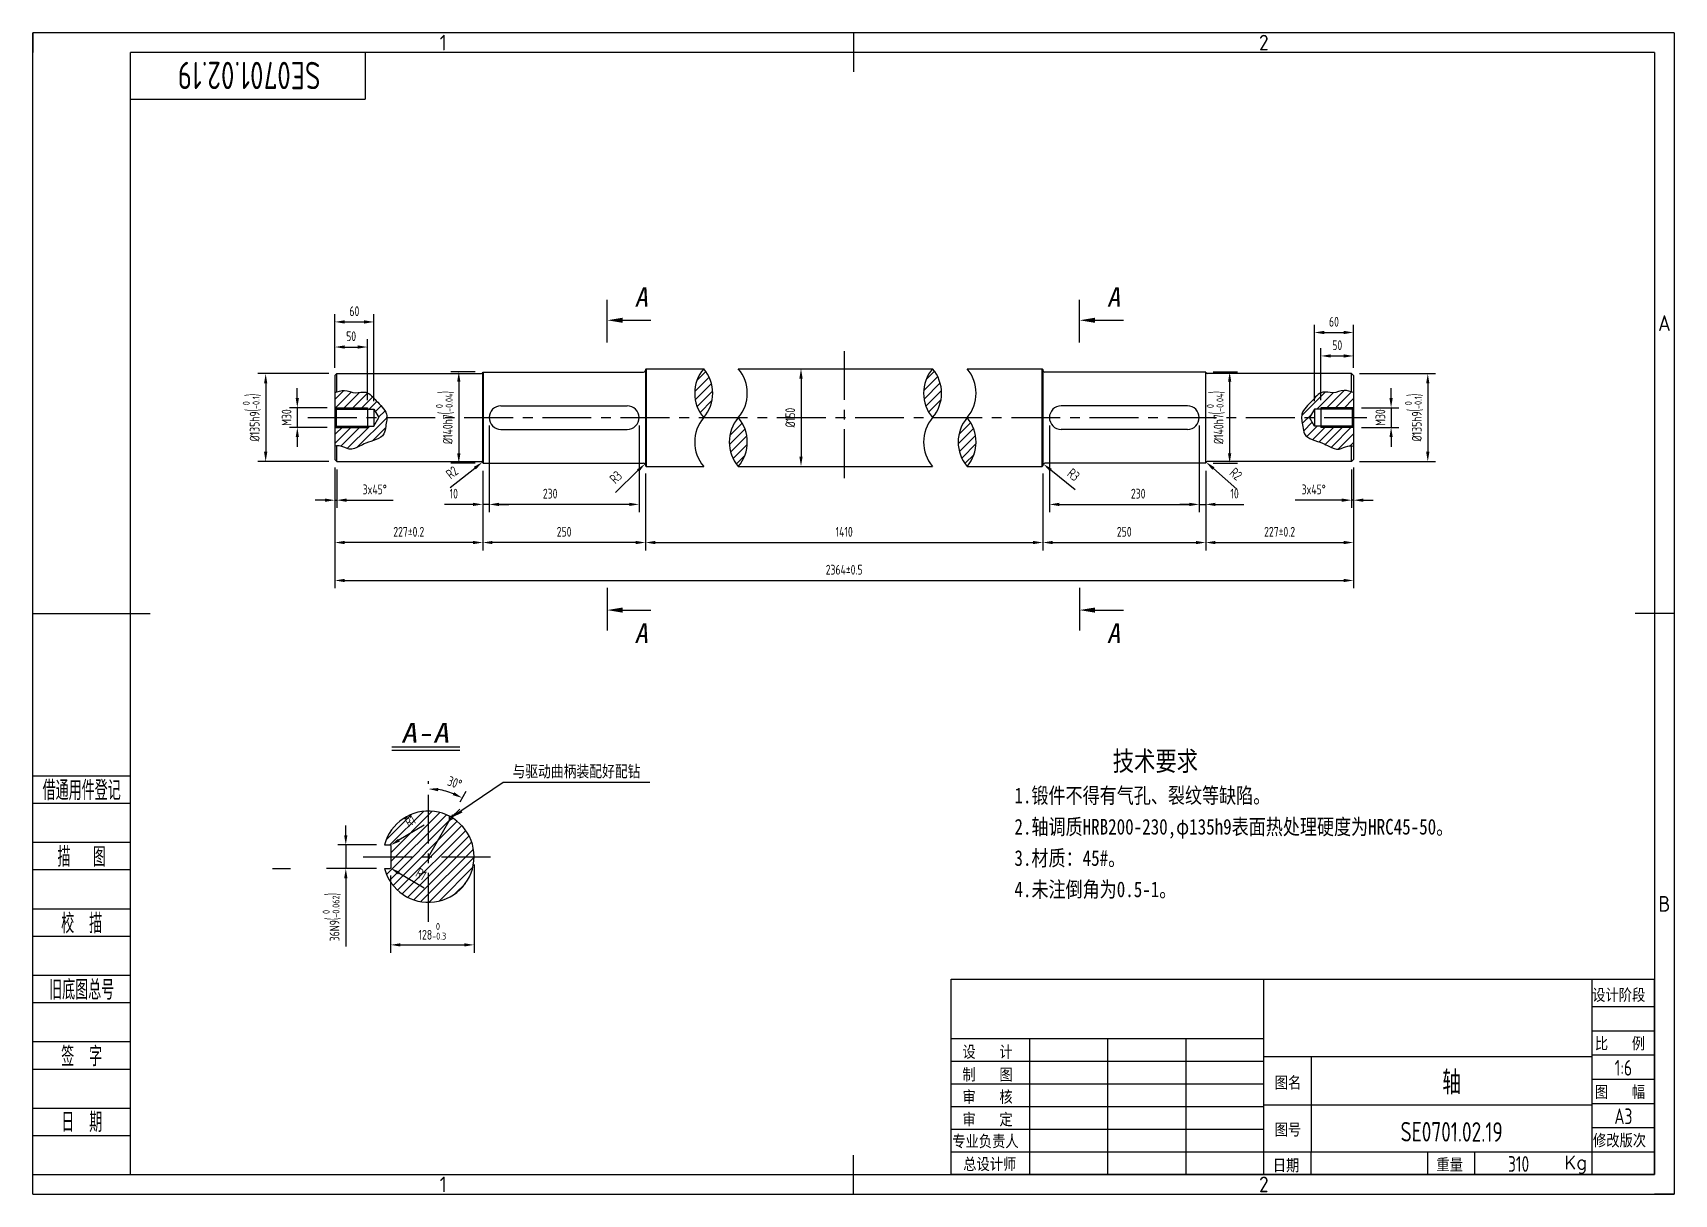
# Model space of a CAD drawing. Header units: millimetres. Extents: x -150 to 2370, y -30 to 1752.
import ezdxf
from ezdxf.enums import TextEntityAlignment as Align

# ---------------------------------------------------------------- set-up
doc = ezdxf.new("R2010")
doc.units = ezdxf.units.MM
doc.header["$LTSCALE"] = 60
doc.linetypes.add('CENTER', pattern=[2, 1.25, -0.25, 0.25, -0.25])
doc.layers.get('0').update_dxf_attribs({"color": 2})
for name, color, linetype in [('1轮廓实线层', 2, 'Continuous'), ('2细线层', 3, 'Continuous'), ('3中心线层', 1, 'CENTER'), ('5剖面线层', 243, 'Continuous'), ('6文字层', 3, 'Continuous'), ('7标注层', 4, 'Continuous'), ('8符号标注层', 1, 'Continuous'), ('DIMENSION', 4, 'Continuous'), ('图框层', 7, 'Continuous')]:
    doc.layers.add(name, color=color, linetype=linetype)
doc.styles.add('H', font='txt.shx', dxfattribs={"width": 0.8, "bigfont": 'hzfs.shx'})
doc.styles.add('PC_TEXTSTYLE', font='isocp.shx', dxfattribs={"width": 0.8, "bigfont": 'hzfs.shx'})
doc.styles.add('SYSTEM1', font='SIMKAI.TTF', dxfattribs={"width": 0.75})
doc.dimstyles.new('TH_GBDIM', dxfattribs={"dimscale": 6, "dimtxt": 2.5, "dimasz": 2.5, "dimexe": 2, "dimexo": 2, "dimgap": 1.5, "dimtad": 1, "dimdec": 1, "dimdsep": 46, "dimtxsty": 'PC_TEXTSTYLE', "dimcen": 2.5, "dimclrd": 130, "dimclre": 130, "dimclrt": 3, "dimadec": 0, "dimazin": 2, "dimtfac": 0.714286, "dimtdec": 1, "dimtmove": 0, "dimatfit": 3, "dimfxl": 0, "dimtzin": 0, "dimlwd": -1, "dimlwe": -1, "dimarcsym": 0})
pattern_1 = [(45, (0, 12.122), (-6.73519, 6.73519), [])]

msp = doc.modelspace()

# ---------------------------------------------------------------- texts
at = {"layer": '6文字层', "style": 'PC_TEXTSTYLE'}
for s, p in [('1', (480, 1737)), ('2', (1740, 1737)), ('A', (2355, 1306.5)), ('B', (2355, 415.5)), ('1', (480, -15)), ('2', (1740, -15))]:
    msp.add_text(s, height=24, dxfattribs=at).set_placement(p, align=Align.MIDDLE)
at = {"layer": '6文字层', "ltscale": 4, "style": 'SYSTEM1', "oblique": 10}
for p in [(773.99, 1331.67), (1499.27, 1331.67), (773.99, 815.94), (1499.27, 815.94)]:
    msp.add_text('A', height=30, dxfattribs=at).set_placement(p)
at = {"layer": '6文字层', "ltscale": 4, "style": 'SYSTEM1', "oblique": 10, "width": 1.2}
msp.add_text('A-A', height=30, dxfattribs=at).set_placement((415.57, 662.96))
at = {"layer": '6文字层', "style": 'SYSTEM1', "width": 0.8}
msp.add_text('与驱动曲柄装配好配钻', height=18, dxfattribs=at).set_placement((586.44, 609.85))
msp.add_text('技术要求', height=30, dxfattribs=at).set_placement((1573.47, 610.58), align=Align.BOTTOM_CENTER)
for s, p in [('1.锻件不得有气孔、裂纹等缺陷。', (1357.09, 562.58)), ('2.轴调质HRB200-230,φ135h9表面热处理硬度为HRC45-50。', (1357.09, 514.58)), ('3.材质：45#。', (1357.09, 466.58)), ('4.未注倒角为0.5-1。', (1357.09, 418.58))]:
    msp.add_text(s, height=24, dxfattribs=at).set_placement(p, align=Align.BOTTOM_LEFT)

# ---------------------------------------------------------------- blocks, each defined once
blk = doc.blocks.new('*D7')
at = {"layer": '7标注层', "color": 130}
for p, q in [((313.7, 1085.1), (313.7, 899.7)), ((1877.7, 1085.1), (1877.7, 899.7)), ((328.7, 911.7), (1862.7, 911.7))]:
    blk.add_line(p, q, dxfattribs=at)
for points in [[(328.7, 914.2), (328.7, 909.2), (313.7, 911.7)], [(1862.7, 914.2), (1862.7, 909.2), (1877.7, 911.7)]]:
    blk.add_solid(points, dxfattribs=at)
at = {"layer": 'Defpoints', "color": 0}
for p in [(313.7, 1097.1), (1877.7, 1097.1), (1877.7, 911.7)]:
    blk.add_point(p, dxfattribs=at)
at = {"layer": '7标注层', "color": 3, "insert": (1095.7, 928.2), "char_height": 15, "attachment_point": 5, "style": 'PC_TEXTSTYLE'}
blk.add_mtext('2364{}{%%p0.5}', dxfattribs=at)
blk = doc.blocks.new('*D8')
at = {"layer": '7标注层', "color": 130}
for p, q in [((1877.7, 1085.1), (1877.7, 957.9)), ((1650.7, 1080.1), (1650.7, 957.9)), ((1665.7, 969.9), (1862.7, 969.9))]:
    blk.add_line(p, q, dxfattribs=at)
for points in [[(1665.7, 972.4), (1665.7, 967.4), (1650.7, 969.9)], [(1862.7, 972.4), (1862.7, 967.4), (1877.7, 969.9)]]:
    blk.add_solid(points, dxfattribs=at)
at = {"layer": 'Defpoints', "color": 0}
for p in [(1650.7, 1092.1), (1877.7, 1097.1), (1877.7, 969.9)]:
    blk.add_point(p, dxfattribs=at)
at = {"layer": '7标注层', "color": 3, "insert": (1764.2, 986.4), "char_height": 15, "attachment_point": 5, "style": 'PC_TEXTSTYLE'}
blk.add_mtext('227{}{%%p0.2}', dxfattribs=at)
blk = doc.blocks.new('*D9')
at = {"layer": '7标注层', "color": 130}
for p, q in [((1400.7, 1075.6), (1400.7, 957.9)), ((1650.7, 1080.1), (1650.7, 957.9)), ((1415.7, 969.9), (1635.7, 969.9))]:
    blk.add_line(p, q, dxfattribs=at)
for points in [[(1415.7, 972.4), (1415.7, 967.4), (1400.7, 969.9)], [(1635.7, 972.4), (1635.7, 967.4), (1650.7, 969.9)]]:
    blk.add_solid(points, dxfattribs=at)
at = {"layer": 'Defpoints', "color": 0}
for p in [(1400.7, 1087.6), (1650.7, 1092.1), (1650.7, 969.9)]:
    blk.add_point(p, dxfattribs=at)
at = {"layer": '7标注层', "color": 3, "insert": (1525.7, 986.4), "char_height": 15, "attachment_point": 5, "style": 'PC_TEXTSTYLE'}
blk.add_mtext('250{}{}', dxfattribs=at)
blk = doc.blocks.new('*D10')
at = {"layer": '7标注层', "color": 130}
for p, q in [((540.7, 1080.1), (540.7, 957.9)), ((790.7, 1075.6), (790.7, 957.9)), ((775.7, 969.9), (555.7, 969.9))]:
    blk.add_line(p, q, dxfattribs=at)
for points in [[(555.7, 972.4), (555.7, 967.4), (540.7, 969.9)], [(775.7, 972.4), (775.7, 967.4), (790.7, 969.9)]]:
    blk.add_solid(points, dxfattribs=at)
at = {"layer": 'Defpoints', "color": 0}
for p in [(540.7, 1092.1), (790.7, 1087.6), (540.7, 969.9)]:
    blk.add_point(p, dxfattribs=at)
at = {"layer": '7标注层', "color": 3, "insert": (665.7, 986.4), "char_height": 15, "attachment_point": 5, "style": 'PC_TEXTSTYLE'}
blk.add_mtext('250{}{}', dxfattribs=at)
blk = doc.blocks.new('*D11')
at = {"layer": '7标注层', "color": 130}
for p, q in [((313.7, 1085.1), (313.7, 957.9)), ((540.7, 1080.1), (540.7, 957.9)), ((525.7, 969.9), (328.7, 969.9))]:
    blk.add_line(p, q, dxfattribs=at)
for points in [[(328.7, 972.4), (328.7, 967.4), (313.7, 969.9)], [(525.7, 972.4), (525.7, 967.4), (540.7, 969.9)]]:
    blk.add_solid(points, dxfattribs=at)
at = {"layer": 'Defpoints', "color": 0}
for p in [(313.7, 1097.1), (540.7, 1092.1), (313.7, 969.9)]:
    blk.add_point(p, dxfattribs=at)
at = {"layer": '7标注层', "color": 3, "insert": (427.2, 986.4), "char_height": 15, "attachment_point": 5, "style": 'PC_TEXTSTYLE'}
blk.add_mtext('227{}{%%p0.2}', dxfattribs=at)
blk = doc.blocks.new('*D12')
at = {"layer": '7标注层', "color": 130}
for p, q in [((790.7, 1075.6), (790.7, 957.9)), ((1400.7, 1075.6), (1400.7, 957.9)), ((805.7, 969.9), (1385.7, 969.9))]:
    blk.add_line(p, q, dxfattribs=at)
for points in [[(805.7, 972.4), (805.7, 967.4), (790.7, 969.9)], [(1385.7, 972.4), (1385.7, 967.4), (1400.7, 969.9)]]:
    blk.add_solid(points, dxfattribs=at)
at = {"layer": 'Defpoints', "color": 0}
for p in [(790.7, 1087.6), (1400.7, 1087.6), (1400.7, 969.9)]:
    blk.add_point(p, dxfattribs=at)
at = {"layer": '7标注层', "color": 3, "insert": (1095.7, 986.4), "char_height": 15, "attachment_point": 5, "style": 'PC_TEXTSTYLE'}
blk.add_mtext('1410{}{}', dxfattribs=at)
blk = doc.blocks.new('*D14')
at = {"layer": '7标注层', "color": 130}
for p, q in [((550.7, 1149.6), (550.7, 1016.4)), ((780.7, 1149.6), (780.7, 1016.4)), ((765.7, 1028.4), (565.7, 1028.4))]:
    blk.add_line(p, q, dxfattribs=at)
for points in [[(565.7, 1030.9), (565.7, 1025.9), (550.7, 1028.4)], [(765.7, 1030.9), (765.7, 1025.9), (780.7, 1028.4)]]:
    blk.add_solid(points, dxfattribs=at)
at = {"layer": 'Defpoints', "color": 0}
for p in [(550.7, 1161.6), (780.7, 1161.6), (550.7, 1028.4)]:
    blk.add_point(p, dxfattribs=at)
at = {"layer": '7标注层', "color": 3, "insert": (644.3, 1044.9), "char_height": 15, "attachment_point": 5, "style": 'PC_TEXTSTYLE'}
blk.add_mtext('230', dxfattribs=at)
blk = doc.blocks.new('*D13')
at = {"layer": '7标注层', "color": 130}
for p, q in [((550.7, 1149.6), (550.7, 1016.4)), ((540.7, 1080.1), (540.7, 1016.4)), ((525.7, 1028.4), (481.9, 1028.4)), ((550.7, 1028.4), (540.7, 1028.4)), ((565.7, 1028.4), (580.7, 1028.4))]:
    blk.add_line(p, q, dxfattribs=at)
for points in [[(525.7, 1030.9), (525.7, 1025.9), (540.7, 1028.4)], [(565.7, 1030.9), (565.7, 1025.9), (550.7, 1028.4)]]:
    blk.add_solid(points, dxfattribs=at)
at = {"layer": 'Defpoints', "color": 0}
for p in [(550.7, 1161.6), (540.7, 1092.1), (540.7, 1028.4)]:
    blk.add_point(p, dxfattribs=at)
at = {"layer": '7标注层', "color": 3, "insert": (496.3, 1044.9), "char_height": 15, "attachment_point": 5, "style": 'PC_TEXTSTYLE'}
blk.add_mtext('10', dxfattribs=at)
blk = doc.blocks.new('*D16')
at = {"layer": '7标注层', "color": 130}
for p, q in [((1640.8, 1149.6), (1640.8, 1016.4)), ((1650.7, 1080.1), (1650.7, 1016.4)), ((1625.8, 1028.4), (1610.8, 1028.4)), ((1640.8, 1028.4), (1650.7, 1028.4)), ((1665.7, 1028.4), (1709.5, 1028.4))]:
    blk.add_line(p, q, dxfattribs=at)
for points in [[(1625.8, 1030.9), (1625.8, 1025.9), (1640.8, 1028.4)], [(1665.7, 1030.9), (1665.7, 1025.9), (1650.7, 1028.4)]]:
    blk.add_solid(points, dxfattribs=at)
at = {"layer": 'Defpoints', "color": 0}
for p in [(1640.8, 1161.6), (1650.7, 1092.1), (1650.7, 1028.4)]:
    blk.add_point(p, dxfattribs=at)
at = {"layer": '7标注层', "color": 3, "insert": (1695.1, 1044.9), "char_height": 15, "attachment_point": 5, "style": 'PC_TEXTSTYLE'}
blk.add_mtext('10', dxfattribs=at)
blk = doc.blocks.new('*D15')
at = {"layer": '7标注层', "color": 130}
for p, q in [((1410.8, 1149.6), (1410.8, 1016.4)), ((1640.8, 1149.6), (1640.8, 1016.4)), ((1425.8, 1028.4), (1625.8, 1028.4))]:
    blk.add_line(p, q, dxfattribs=at)
for points in [[(1425.8, 1030.9), (1425.8, 1025.9), (1410.8, 1028.4)], [(1625.8, 1030.9), (1625.8, 1025.9), (1640.8, 1028.4)]]:
    blk.add_solid(points, dxfattribs=at)
at = {"layer": 'Defpoints', "color": 0}
for p in [(1410.8, 1161.6), (1640.8, 1161.6), (1640.8, 1028.4)]:
    blk.add_point(p, dxfattribs=at)
at = {"layer": '7标注层', "color": 3, "insert": (1547.1, 1044.9), "char_height": 15, "attachment_point": 5, "style": 'PC_TEXTSTYLE'}
blk.add_mtext('230', dxfattribs=at)
blk = doc.blocks.new('*D17')
at = {"layer": '7标注层', "color": 130}
for p, q in [((330.5, 520.8), (330.5, 535.8)), ((377.8, 505.8), (318.5, 505.8)), ((330.5, 505.8), (330.5, 469.8)), ((377.8, 469.8), (318.5, 469.8)), ((330.5, 454.8), (330.5, 350.1))]:
    blk.add_line(p, q, dxfattribs=at)
for points in [[(328, 520.8), (333, 520.8), (330.5, 505.8)], [(328, 454.8), (333, 454.8), (330.5, 469.8)]]:
    blk.add_solid(points, dxfattribs=at)
at = {"layer": 'Defpoints', "color": 0}
for p in [(389.8, 505.8), (330.5, 469.8), (389.8, 469.8)]:
    blk.add_point(p, dxfattribs=at)
at = {"layer": '7标注层', "color": 3, "insert": (309, 395), "char_height": 15, "attachment_point": 5, "rotation": 90, "style": 'PC_TEXTSTYLE'}
blk.add_mtext('36{}{N9\\H0.7143x;{\\H2x;\\W0.5;(}\\S 0^ -0.062;{\\H2x;\\W0.5;)}}', dxfattribs=at)
blk = doc.blocks.new('*D18')
at = {"layer": '7标注层', "color": 130}
for p, q in [((399.4, 458.8), (399.4, 340.5)), ((527.4, 475.8), (527.4, 340.5)), ((414.4, 352.5), (512.4, 352.5))]:
    blk.add_line(p, q, dxfattribs=at)
for points in [[(414.4, 355), (414.4, 350), (399.4, 352.5)], [(512.4, 355), (512.4, 350), (527.4, 352.5)]]:
    blk.add_solid(points, dxfattribs=at)
at = {"layer": 'Defpoints', "color": 0}
for p in [(527.4, 487.8), (399.4, 470.8), (527.4, 352.5)]:
    blk.add_point(p, dxfattribs=at)
at = {"layer": '7标注层', "color": 3, "insert": (463.4, 373.4), "char_height": 15, "attachment_point": 5, "style": 'PC_TEXTSTYLE'}
blk.add_mtext('128{}{\\H0.7143x;\\S 0^ -0.3;}', dxfattribs=at)
blk = doc.blocks.new('*D19')
at = {"layer": '7标注层', "color": 130}
for p, q in [((398.4, 470.8), (399.3, 470.3)), ((450.6, 439.3), (412.1, 462.6))]:
    blk.add_line(p, q, dxfattribs=at)
blk.add_solid([(413.4, 464.7), (410.8, 460.4), (399.3, 470.3)], dxfattribs=at)
at = {"layer": 'Defpoints', "color": 0}
for p in [(398.4, 470.8), (399.3, 470.3)]:
    blk.add_point(p, dxfattribs=at)
at = {"layer": '7标注层', "color": 3, "insert": (446.3, 461.2), "char_height": 15, "attachment_point": 5, "rotation": 328.8758, "style": 'PC_TEXTSTYLE'}
blk.add_mtext('R1', dxfattribs=at)
blk = doc.blocks.new('*D20')
at = {"layer": '7标注层', "color": 130}
for p, q in [((450.6, 536.4), (412.1, 513.1)), ((398.4, 504.8), (399.3, 505.4))]:
    blk.add_line(p, q, dxfattribs=at)
blk.add_solid([(410.8, 515.3), (413.4, 511), (399.3, 505.4)], dxfattribs=at)
at = {"layer": 'Defpoints', "color": 0}
for p in [(398.4, 504.8), (399.3, 505.4)]:
    blk.add_point(p, dxfattribs=at)
at = {"layer": '7标注层', "color": 3, "insert": (429.3, 542.8), "char_height": 15, "attachment_point": 5, "rotation": 31.1242, "style": 'PC_TEXTSTYLE'}
blk.add_mtext('R1', dxfattribs=at)
blk = doc.blocks.new('*D21')
at = {"layer": '7标注层', "color": 130}
for p, q in [((304.7, 1229.1), (195.5, 1229.1)), ((207.5, 1214.1), (207.5, 1109.1)), ((304.7, 1094.1), (195.5, 1094.1))]:
    blk.add_line(p, q, dxfattribs=at)
for points in [[(205, 1214.1), (210, 1214.1), (207.5, 1229.1)], [(205, 1109.1), (210, 1109.1), (207.5, 1094.1)]]:
    blk.add_solid(points, dxfattribs=at)
at = {"layer": 'Defpoints', "color": 0}
for p in [(316.7, 1229.1), (207.5, 1094.1), (316.7, 1094.1)]:
    blk.add_point(p, dxfattribs=at)
at = {"layer": '7标注层', "color": 3, "insert": (186.3, 1161.6), "char_height": 15, "attachment_point": 5, "rotation": 90, "style": 'PC_TEXTSTYLE'}
blk.add_mtext('%%c135{}{h9\\H0.7143x;{\\H2x;\\W0.5;(}\\S 0^ -0.1;{\\H2x;\\W0.5;)}}', dxfattribs=at)
blk = doc.blocks.new('*D22')
at = {"layer": '7标注层', "color": 130}
for p, q in [((529.2, 1231.6), (492, 1231.6)), ((504, 1216.6), (504, 1106.6)), ((529.2, 1091.6), (492, 1091.6))]:
    blk.add_line(p, q, dxfattribs=at)
for points in [[(501.5, 1216.6), (506.5, 1216.6), (504, 1231.6)], [(501.5, 1106.6), (506.5, 1106.6), (504, 1091.6)]]:
    blk.add_solid(points, dxfattribs=at)
at = {"layer": 'Defpoints', "color": 0}
for p in [(541.2, 1231.6), (504, 1091.6), (541.2, 1091.6)]:
    blk.add_point(p, dxfattribs=at)
at = {"layer": '7标注层', "color": 3, "insert": (482.7, 1161.6), "char_height": 15, "attachment_point": 5, "rotation": 90, "style": 'PC_TEXTSTYLE'}
blk.add_mtext('%%c140{}{h7\\H0.7143x;{\\H2x;\\W0.5;(}\\S 0^ -0.04;{\\H2x;\\W0.5;)}}', dxfattribs=at)
blk = doc.blocks.new('*D23')
at = {"layer": '7标注层', "color": 130}
for p, q in [((1025.9, 1236.6), (1041.4, 1236.6)), ((1029.4, 1221.6), (1029.4, 1101.6)), ((1025.9, 1086.6), (1041.4, 1086.6))]:
    blk.add_line(p, q, dxfattribs=at)
for points in [[(1026.9, 1221.6), (1031.9, 1221.6), (1029.4, 1236.6)], [(1026.9, 1101.6), (1031.9, 1101.6), (1029.4, 1086.6)]]:
    blk.add_solid(points, dxfattribs=at)
at = {"layer": 'Defpoints', "color": 0}
for p in [(1013.9, 1236.6), (1013.9, 1086.6), (1029.4, 1086.6)]:
    blk.add_point(p, dxfattribs=at)
at = {"layer": '7标注层', "color": 3, "insert": (1012.9, 1161.6), "char_height": 15, "attachment_point": 5, "rotation": 90, "style": 'PC_TEXTSTYLE'}
blk.add_mtext('%%c150{}{}', dxfattribs=at)
blk = doc.blocks.new('*D24')
at = {"layer": '7标注层', "color": 130}
for p, q in [((1662.2, 1231.6), (1699.5, 1231.6)), ((1687.5, 1216.6), (1687.5, 1106.6)), ((1662.2, 1091.6), (1699.5, 1091.6))]:
    blk.add_line(p, q, dxfattribs=at)
for points in [[(1685, 1216.6), (1690, 1216.6), (1687.5, 1231.6)], [(1685, 1106.6), (1690, 1106.6), (1687.5, 1091.6)]]:
    blk.add_solid(points, dxfattribs=at)
at = {"layer": 'Defpoints', "color": 0}
for p in [(1650.2, 1231.6), (1650.2, 1091.6), (1687.5, 1091.6)]:
    blk.add_point(p, dxfattribs=at)
at = {"layer": '7标注层', "color": 3, "insert": (1666.3, 1161.6), "char_height": 15, "attachment_point": 5, "rotation": 90, "style": 'PC_TEXTSTYLE'}
blk.add_mtext('%%c140{}{h7\\H0.7143x;{\\H2x;\\W0.5;(}\\S 0^ -0.04;{\\H2x;\\W0.5;)}}', dxfattribs=at)
blk = doc.blocks.new('*D25')
at = {"layer": '7标注层', "color": 130}
for p, q in [((1886.7, 1229.1), (2003.7, 1229.1)), ((1991.7, 1214.1), (1991.7, 1109.1)), ((1886.7, 1094.1), (2003.7, 1094.1))]:
    blk.add_line(p, q, dxfattribs=at)
for points in [[(1989.2, 1214.1), (1994.2, 1214.1), (1991.7, 1229.1)], [(1989.2, 1109.1), (1994.2, 1109.1), (1991.7, 1094.1)]]:
    blk.add_solid(points, dxfattribs=at)
at = {"layer": 'Defpoints', "color": 0}
for p in [(1874.7, 1229.1), (1874.7, 1094.1), (1991.7, 1094.1)]:
    blk.add_point(p, dxfattribs=at)
at = {"layer": '7标注层', "color": 3, "insert": (1970.5, 1161.6), "char_height": 15, "attachment_point": 5, "rotation": 90, "style": 'PC_TEXTSTYLE'}
blk.add_mtext('%%c135{}{h9\\H0.7143x;{\\H2x;\\W0.5;(}\\S 0^ -0.1;{\\H2x;\\W0.5;)}}', dxfattribs=at)
blk = doc.blocks.new('*D26')
at = {"layer": '7标注层', "color": 130}
for p, q in [((457.4, 599.8), (457.4, 603.8)), ((506, 572), (515.4, 588.3))]:
    blk.add_line(p, q, dxfattribs=at)
blk.add_arc((457.4, 487.8), 104, 68.2748, 81.7252, dxfattribs=at)
for points in [[(472.2, 588.2), (472.6, 593.2), (457.4, 591.8)], [(497, 586.7), (494.8, 582.2), (509.4, 577.9)]]:
    blk.add_solid(points, dxfattribs=at)
at = {"layer": 'Defpoints', "color": 0}
for p in [(457.4, 587.8), (475.5, 590.2), (500, 561.6), (457.4, 487.8), (457.4, 387.8)]:
    blk.add_point(p, dxfattribs=at)
at = {"layer": '7标注层', "color": 3, "insert": (497.8, 601.3), "char_height": 15, "attachment_point": 5, "rotation": 340.4282, "style": 'PC_TEXTSTYLE'}
blk.add_mtext('30°', dxfattribs=at)
blk = doc.blocks.new('*D27')
at = {"layer": '7标注层', "color": 130}
blk.add_line((490.8, 1054.1), (528.5, 1084), dxfattribs=at)
blk.add_solid([(527, 1086), (530.1, 1082), (540.3, 1093.3)], dxfattribs=at)
at = {"layer": 'Defpoints', "color": 0}
for p in [(538.7, 1092.1), (540.3, 1093.3)]:
    blk.add_point(p, dxfattribs=at)
at = {"layer": '7标注层', "color": 3, "insert": (493.6, 1077.3), "char_height": 15, "attachment_point": 5, "rotation": 38.3932, "style": 'PC_TEXTSTYLE'}
blk.add_mtext('R2', dxfattribs=at)
blk = doc.blocks.new('*D28')
at = {"layer": '7标注层', "color": 130}
blk.add_line((744.8, 1046.8), (779.1, 1080.2), dxfattribs=at)
blk.add_solid([(777.4, 1082), (780.9, 1078.4), (789.9, 1090.7)], dxfattribs=at)
at = {"layer": 'Defpoints', "color": 0}
for p in [(787.7, 1088.6), (789.9, 1090.7)]:
    blk.add_point(p, dxfattribs=at)
at = {"layer": '7标注层', "color": 3, "insert": (745.1, 1070.1), "char_height": 15, "attachment_point": 5, "rotation": 44.2265, "style": 'PC_TEXTSTYLE'}
blk.add_mtext('R3', dxfattribs=at)
blk = doc.blocks.new('*D29')
at = {"layer": '7标注层', "color": 130}
blk.add_line((1450.2, 1050.8), (1413, 1081), dxfattribs=at)
blk.add_solid([(1414.6, 1082.9), (1411.5, 1079.1), (1401.4, 1090.5)], dxfattribs=at)
at = {"layer": 'Defpoints', "color": 0}
for p in [(1401.4, 1090.5), (1403.7, 1088.6)]:
    blk.add_point(p, dxfattribs=at)
at = {"layer": '7标注层', "color": 3, "insert": (1447.9, 1074), "char_height": 15, "attachment_point": 5, "rotation": 320.8954, "style": 'PC_TEXTSTYLE'}
blk.add_mtext('R3', dxfattribs=at)
blk = doc.blocks.new('*D30')
at = {"layer": '7标注层', "color": 130}
blk.add_line((1698.7, 1051.8), (1662.5, 1083.5), dxfattribs=at)
blk.add_solid([(1664.2, 1085.4), (1660.9, 1081.6), (1651.2, 1093.4)], dxfattribs=at)
at = {"layer": 'Defpoints', "color": 0}
for p in [(1651.2, 1093.4), (1652.7, 1092.1)]:
    blk.add_point(p, dxfattribs=at)
at = {"layer": '7标注层', "color": 3, "insert": (1697.1, 1075.1), "char_height": 15, "attachment_point": 5, "rotation": 318.7238, "style": 'PC_TEXTSTYLE'}
blk.add_mtext('R2', dxfattribs=at)
blk = doc.blocks.new('*D31')
at = {"layer": '7标注层', "color": 130}
for p, q in [((313.7, 1085.1), (313.7, 1022.9)), ((316.7, 1082.1), (316.7, 1022.9)), ((298.7, 1034.9), (283.7, 1034.9)), ((313.7, 1034.9), (316.7, 1034.9)), ((331.7, 1034.9), (403.1, 1034.9))]:
    blk.add_line(p, q, dxfattribs=at)
for points in [[(298.7, 1037.4), (298.7, 1032.4), (313.7, 1034.9)], [(331.7, 1037.4), (331.7, 1032.4), (316.7, 1034.9)]]:
    blk.add_solid(points, dxfattribs=at)
at = {"layer": 'Defpoints', "color": 0}
for p in [(313.7, 1097.1), (316.7, 1094.1), (316.7, 1034.9)]:
    blk.add_point(p, dxfattribs=at)
at = {"layer": '7标注层', "color": 3, "insert": (374.9, 1051.4), "char_height": 15, "attachment_point": 5, "style": 'PC_TEXTSTYLE'}
blk.add_mtext('3x45%%D{}{}', dxfattribs=at)
blk = doc.blocks.new('*D32')
at = {"layer": '7标注层', "color": 130}
for p, q in [((1877.7, 1085.1), (1877.7, 1022.9)), ((1874.7, 1082.1), (1874.7, 1022.9)), ((1859.7, 1034.9), (1788.3, 1034.9)), ((1877.7, 1034.9), (1874.7, 1034.9)), ((1892.7, 1034.9), (1907.7, 1034.9))]:
    blk.add_line(p, q, dxfattribs=at)
for points in [[(1859.7, 1037.4), (1859.7, 1032.4), (1874.7, 1034.9)], [(1892.7, 1037.4), (1892.7, 1032.4), (1877.7, 1034.9)]]:
    blk.add_solid(points, dxfattribs=at)
at = {"layer": 'Defpoints', "color": 0}
for p in [(1874.7, 1094.1), (1877.7, 1097.1), (1874.7, 1034.9)]:
    blk.add_point(p, dxfattribs=at)
at = {"layer": '7标注层', "color": 3, "insert": (1816.5, 1051.4), "char_height": 15, "attachment_point": 5, "style": 'PC_TEXTSTYLE'}
blk.add_mtext('3x45%%D{}{}', dxfattribs=at)
blk = doc.blocks.new('*D33')
at = {"layer": '7标注层', "color": 130}
for p, q in [((256.1, 1191.6), (256.1, 1206.6)), ((301.7, 1176.6), (244.1, 1176.6)), ((256.1, 1176.6), (256.1, 1146.6)), ((301.7, 1146.6), (244.1, 1146.6)), ((256.1, 1131.6), (256.1, 1116.6))]:
    blk.add_line(p, q, dxfattribs=at)
for points in [[(253.6, 1191.6), (258.6, 1191.6), (256.1, 1176.6)], [(253.6, 1131.6), (258.6, 1131.6), (256.1, 1146.6)]]:
    blk.add_solid(points, dxfattribs=at)
at = {"layer": 'Defpoints', "color": 0}
for p in [(313.7, 1176.6), (256.1, 1146.6), (313.7, 1146.6)]:
    blk.add_point(p, dxfattribs=at)
at = {"layer": '7标注层', "color": 3, "insert": (239.6, 1161.6), "char_height": 15, "attachment_point": 5, "rotation": 90, "style": 'PC_TEXTSTYLE'}
blk.add_mtext('M30{}{}', dxfattribs=at)
blk = doc.blocks.new('*D34')
at = {"layer": '7标注层', "color": 130}
for p, q in [((1935.4, 1191.6), (1935.4, 1206.6)), ((1889.7, 1176.6), (1947.4, 1176.6)), ((1935.4, 1176.6), (1935.4, 1146.6)), ((1889.7, 1146.6), (1947.4, 1146.6)), ((1935.4, 1131.6), (1935.4, 1116.6))]:
    blk.add_line(p, q, dxfattribs=at)
for points in [[(1932.9, 1191.6), (1937.9, 1191.6), (1935.4, 1176.6)], [(1932.9, 1131.6), (1937.9, 1131.6), (1935.4, 1146.6)]]:
    blk.add_solid(points, dxfattribs=at)
at = {"layer": 'Defpoints', "color": 0}
for p in [(1877.7, 1176.6), (1877.7, 1146.6), (1935.4, 1146.6)]:
    blk.add_point(p, dxfattribs=at)
at = {"layer": '7标注层', "color": 3, "insert": (1918.9, 1161.6), "char_height": 15, "attachment_point": 5, "rotation": 90, "style": 'PC_TEXTSTYLE'}
blk.add_mtext('M30{}{}', dxfattribs=at)
blk = doc.blocks.new('*D35')
at = {"layer": '7标注层', "color": 130}
for p, q in [((1827.7, 1188.6), (1827.7, 1268.2)), ((1877.7, 1238.1), (1877.7, 1268.2)), ((1842.7, 1256.2), (1862.7, 1256.2))]:
    blk.add_line(p, q, dxfattribs=at)
for points in [[(1842.7, 1258.7), (1842.7, 1253.7), (1827.7, 1256.2)], [(1862.7, 1258.7), (1862.7, 1253.7), (1877.7, 1256.2)]]:
    blk.add_solid(points, dxfattribs=at)
at = {"layer": 'Defpoints', "color": 0}
for p in [(1877.7, 1256.2), (1877.7, 1226.1), (1827.7, 1176.6)]:
    blk.add_point(p, dxfattribs=at)
at = {"layer": '7标注层', "color": 3, "insert": (1852.7, 1272.7), "char_height": 15, "attachment_point": 5, "style": 'PC_TEXTSTYLE'}
blk.add_mtext('50{}{}', dxfattribs=at)
blk = doc.blocks.new('*D36')
at = {"layer": '7标注层', "color": 130}
for p, q in [((1817.7, 1186.6), (1817.7, 1304.2)), ((1832.7, 1292.2), (1862.7, 1292.2)), ((1877.7, 1238.1), (1877.7, 1304.2))]:
    blk.add_line(p, q, dxfattribs=at)
for points in [[(1832.7, 1294.7), (1832.7, 1289.7), (1817.7, 1292.2)], [(1862.7, 1294.7), (1862.7, 1289.7), (1877.7, 1292.2)]]:
    blk.add_solid(points, dxfattribs=at)
at = {"layer": 'Defpoints', "color": 0}
for p in [(1877.7, 1292.2), (1877.7, 1226.1), (1817.7, 1174.6)]:
    blk.add_point(p, dxfattribs=at)
at = {"layer": '7标注层', "color": 3, "insert": (1847.7, 1308.7), "char_height": 15, "attachment_point": 5, "style": 'PC_TEXTSTYLE'}
blk.add_mtext('60{}{}', dxfattribs=at)
blk = doc.blocks.new('*D37')
at = {"layer": '7标注层', "color": 130}
for p, q in [((313.7, 1238.1), (313.7, 1281.9)), ((328.7, 1269.9), (348.7, 1269.9)), ((363.7, 1188.6), (363.7, 1281.9))]:
    blk.add_line(p, q, dxfattribs=at)
for points in [[(328.7, 1272.4), (328.7, 1267.4), (313.7, 1269.9)], [(348.7, 1272.4), (348.7, 1267.4), (363.7, 1269.9)]]:
    blk.add_solid(points, dxfattribs=at)
at = {"layer": 'Defpoints', "color": 0}
for p in [(363.7, 1269.9), (313.7, 1226.1), (363.7, 1176.6)]:
    blk.add_point(p, dxfattribs=at)
at = {"layer": '7标注层', "color": 3, "insert": (338.7, 1286.4), "char_height": 15, "attachment_point": 5, "style": 'PC_TEXTSTYLE'}
blk.add_mtext('50{}{}', dxfattribs=at)
blk = doc.blocks.new('*D38')
at = {"layer": '7标注层', "color": 130}
for p, q in [((313.7, 1238.1), (313.7, 1320.4)), ((373.7, 1186.6), (373.7, 1320.4)), ((328.7, 1308.4), (358.7, 1308.4))]:
    blk.add_line(p, q, dxfattribs=at)
for points in [[(328.7, 1310.9), (328.7, 1305.9), (313.7, 1308.4)], [(358.7, 1310.9), (358.7, 1305.9), (373.7, 1308.4)]]:
    blk.add_solid(points, dxfattribs=at)
at = {"layer": 'Defpoints', "color": 0}
for p in [(373.7, 1308.4), (313.7, 1226.1), (373.7, 1174.6)]:
    blk.add_point(p, dxfattribs=at)
at = {"layer": '7标注层', "color": 3, "insert": (343.7, 1324.9), "char_height": 15, "attachment_point": 5, "style": 'PC_TEXTSTYLE'}
blk.add_mtext('60{}{}', dxfattribs=at)
blk = doc.blocks.new('PC_TITLE_BLOCK')
at = {"layer": '1轮廓实线层'}
for p, q in [((-180, 50), (0, 50)), ((-180, 0), (-180, 50)), ((-180, 50), (0, 50)), ((-16, 0), (-16, 50)), ((0, 0), (0, 50)), ((-180, 0), (0, 0)), ((0, 0), (-180, 0))]:
    blk.add_line(p, q, dxfattribs=at)
at = {"layer": '1轮廓实线层', "linetype": 'Continuous'}
for p, q in [((-180, 50), (0, 50)), ((-100, 0), (-100, 50))]:
    blk.add_line(p, q, dxfattribs=at)
at = {"layer": '2细线层'}
for p, q in [((-15.99, 43.01), (0, 43.01)), ((-180, 34.81), (-100, 34.81)), ((-160, 34.81), (-160, 0.01)), ((-140, 34.81), (-140, 0.01)), ((-120, 34.81), (-120, 0.01)), ((-15.99, 36.81), (0, 36.81)), ((-100, 30.21), (-15.99, 30.21)), ((-87.9, 30.21), (-87.9, 5.82)), ((-15.99, 30.61), (0, 30.61)), ((-180, 29.01), (-100, 29.01)), ((-180, 23.21), (-100, 23.21)), ((-15.99, 24.41), (0, 24.41)), ((-180, 17.41), (-100, 17.41)), ((-100, 17.81), (-15.99, 17.81)), ((-15.99, 18.21), (0, 18.21)), ((-180, 11.61), (-100, 11.61)), ((-15.99, 12.01), (0, 12.01)), ((-180, 5.81), (-100, 5.81)), ((-100, 5.81), (-15.99, 5.81)), ((-87.9, 0), (-87.9, 5.81)), ((-58, 0), (-58, 5.81)), ((-46, 0), (-46, 5.81)), ((-15.99, 5.81), (0, 5.81))]:
    blk.add_line(p, q, dxfattribs=at)
at = {"layer": '6文字层', "style": 'H'}
for s, p in [('设计阶段', (-15.99, 44.15)), ('比  例', (-15.3, 31.75)), ('设  计', (-177.13, 29.59)), ('制  图', (-177.13, 23.79)), ('图名', (-97.22, 21.72)), ('审  核', (-177.13, 18.08)), ('图  幅', (-15.3, 19.35)), ('审  定', (-177.13, 12.31)), ('图号', (-97.22, 9.72)), ('专业负责人', (-179.74, 6.72)), ('修改版次', (-15.78, 6.95)), ('总设计师', (-176.93, 0.88)), ('日期', (-97.7, 0.57)), ('重量', (-55.85, 0.75)), ('Kg', (-23.14, 1.4))]:
    blk.add_text(s, height=3.4, dxfattribs=at).set_placement(p)
at = {"layer": '6文字层', "style": 'PC_TEXTSTYLE'}
for tag, height, width, p, p2 in [('设计阶段', 4, 0.91268, (-15.99, 37.62), (0, 37.62)), ('比例', 4, 1.868821, (-15.99, 25.3), (0, 25.3)), ('图名', 6, 5.338154, (-85.9, 20.53), (-17.99, 20.53)), ('图幅', 4, 1.844862, (-15.99, 12.91), (0, 12.91)), ('修改版次', 4, 0.903133, (-15.99, 0.84), (0, 0.84))]:
    blk.add_attdef(tag, text='', height=height, dxfattribs=dict(at, width=width)).set_placement(p, p2, align=Align.FIT)
for tag, height, rotation, width, p, p2 in [('图样代号', 5, 359.8289, 3.087805, (-85.9, 8.53), (-18, 8.33)), ('日期', 4, 1.0226, 2.414341, (-84.09, 0.4), (-63.08, 0.78)), ('重量', 4, 360, 2.392405, (-45.31, 0.72), (-24.31, 0.72))]:
    blk.add_attdef(tag, text='', height=height, rotation=rotation, dxfattribs=dict(at, width=width)).set_placement(p, p2, align=Align.FIT)
blk = doc.blocks.new('PC_FJL_BLOCK')
at = {"layer": '2细线层'}
for p, q in [((-25, 102), (0, 102)), ((-25, 95), (0, 95)), ((-25, 85), (0, 85)), ((-25, 78), (0, 78)), ((-25, 68), (0, 68)), ((-25, 61), (0, 61)), ((-25, 51), (0, 51)), ((-25, 44), (0, 44)), ((-25, 34), (0, 34)), ((-25, 27), (0, 27)), ((-25, 17), (0, 17)), ((-25, 10), (0, 10)), ((-25, 0), (0, 0))]:
    blk.add_line(p, q, dxfattribs=at)
at = {"layer": '6文字层', "color": 3, "style": 'PC_TEXTSTYLE'}
for s, width, p in [('借通用件登记', 0.667, (-12.5, 98.5)), ('描   图', 0.6667, (-12.5, 81.5)), ('校  描', 0.667, (-12.5, 64.5)), ('旧底图总号', 0.667, (-12.5, 47.5)), ('签  字', 0.667, (-12.5, 30.5)), ('日  期', 0.667, (-12.49, 13.6))]:
    blk.add_text(s, height=5, dxfattribs=dict(at, width=width)).set_placement(p, align=Align.MIDDLE)
at = {"layer": '6文字层', "style": 'PC_TEXTSTYLE'}
for tag, width, p, p2 in [('借通用件登记', 0.671328, (-23.44, 86.36), (-1.25, 86.36)), ('描图', 2.120922, (-23.44, 69.36), (-1.25, 69.36)), ('校图', 2.149976, (-23.75, 52.06), (-1.25, 52.06)), ('旧底图总号', 0.761452, (-22.84, 35.67), (-1.86, 35.67)), ('签字', 2.026939, (-23.14, 18.37), (-1.56, 18.37)), ('日期', 1.89999, (-22.84, 1.37), (-2.17, 1.37))]:
    blk.add_attdef(tag, text='', height=5, dxfattribs=dict(at, width=width)).set_placement(p, p2, align=Align.FIT)
blk = doc.blocks.new('PC_TYDH_BLOCK')
at = {"layer": '2细线层', "linetype": 'Continuous'}
for p in [(60, 0), (0, -12)]:
    blk.add_line(p, (60, -12), dxfattribs=at)
at = {"layer": '6文字层', "style": 'PC_TEXTSTYLE', "width": 1.815486}
blk.add_attdef('图样代号', text='', height=7, rotation=180, dxfattribs=at).set_placement((58.24, -2.4), (2.35, -2.4), align=Align.FIT)

# ---------------------------------------------------------------- dimensions: what is measured, and where the dimension line sits
at = {"layer": '7标注层'}
for base, p1, p2, text, picture, middle in [((373.74, 1308.43), (313.74, 1226.07), (373.74, 1174.57), '<>{}{}', '*D38', (343.74, 1324.93)), ((1877.74, 1292.24), (1817.74, 1174.57), (1877.74, 1226.07), '<>{}{}', '*D36', (1847.74, 1308.74)), ((363.74, 1269.88), (313.74, 1226.07), (363.74, 1176.57), '<>{}{}', '*D37', (338.74, 1286.38)), ((1877.74, 1256.15), (1827.74, 1176.57), (1877.74, 1226.07), '<>{}{}', '*D35', (1852.74, 1272.65)), ((316.74, 1034.95), (313.74, 1097.07), (316.74, 1094.07), '3x45%%D{}{}', '*D31', (374.94, 1051.45)), ((1877.74, 911.73), (313.74, 1097.07), (1877.74, 1097.07), '2364{}{%%p0.5}', '*D7', (1095.74, 928.23)), ((1400.74, 969.9), (790.74, 1087.57), (1400.74, 1087.57), '1410{}{}', '*D12', (1095.74, 986.4)), ((1650.74, 969.9), (1400.74, 1087.57), (1650.74, 1092.07), '<>{}{}', '*D9', (1525.74, 986.4)), ((1877.74, 969.9), (1650.74, 1092.07), (1877.74, 1097.07), '<>{}{%%p0.2}', '*D8', (1764.24, 986.4)), ((527.43, 352.52), (399.43, 470.85), (527.43, 487.85), '<>{}{\\H0.7143x;\\S 0^ -0.3;}', '*D18', (463.43, 373.44))]:
    dim = msp.add_linear_dim(base=base, p1=p1, p2=p2, text=text, dimstyle='TH_GBDIM', override={"dimgap": 1.5, "dimtad": 1, "dimjust": 0, "dimdec": 1, "dimlfac": 1, "dimse1": 0, "dimse2": 0, "dimsd1": 0, "dimsd2": 0}, dxfattribs=at)
    dim.commit()
    dim.dimension.update_dxf_attribs({"geometry": picture, "text_midpoint": middle})
for base, p1, p2, angle, text, picture, middle in [((1029.35, 1086.57), (1013.91, 1236.57), (1013.91, 1086.57), 90, '%%c<>{}{}', '*D23', (1012.85, 1161.57)), ((207.53, 1094.07), (316.74, 1229.07), (316.74, 1094.07), 90, '%%c<>{}{h9\\H0.7143x;{\\H2x;\\W0.5;(}\\S 0^ -0.1;{\\H2x;\\W0.5;)}}', '*D21', (186.29, 1161.57)), ((503.95, 1091.57), (541.24, 1231.57), (541.24, 1091.57), 90, '%%c<>{}{h7\\H0.7143x;{\\H2x;\\W0.5;(}\\S 0^ -0.04;{\\H2x;\\W0.5;)}}', '*D22', (482.71, 1161.57)), ((1687.52, 1091.57), (1650.24, 1231.57), (1650.24, 1091.57), 90, '%%c<>{}{h7\\H0.7143x;{\\H2x;\\W0.5;(}\\S 0^ -0.04;{\\H2x;\\W0.5;)}}', '*D24', (1666.28, 1161.57)), ((1991.75, 1094.07), (1874.74, 1229.07), (1874.74, 1094.07), 90, '%%c<>{}{h9\\H0.7143x;{\\H2x;\\W0.5;(}\\S 0^ -0.1;{\\H2x;\\W0.5;)}}', '*D25', (1970.51, 1161.57)), ((313.74, 969.9), (540.74, 1092.07), (313.74, 1097.07), 180, '<>{}{%%p0.2}', '*D11', (427.24, 986.4)), ((540.74, 969.9), (790.74, 1087.57), (540.74, 1092.07), 180, '<>{}{}', '*D10', (665.74, 986.4)), ((1874.74, 1034.95), (1877.74, 1097.07), (1874.74, 1094.07), 180, '3x45%%D{}{}', '*D32', (1816.53, 1051.45)), ((330.49, 469.85), (389.78, 505.85), (389.78, 469.85), 90, '<>{}{N9\\H0.7143x;{\\H2x;\\W0.5;(}\\S 0^ -0.062;{\\H2x;\\W0.5;)}}', '*D17', (308.99, 394.95))]:
    dim = msp.add_linear_dim(base=base, p1=p1, p2=p2, angle=angle, text=text, dimstyle='TH_GBDIM', override={"dimgap": 1.5, "dimtad": 1, "dimjust": 0, "dimdec": 1, "dimlfac": 1, "dimse1": 0, "dimse2": 0, "dimsd1": 0, "dimsd2": 0}, dxfattribs=at)
    dim.commit()
    dim.dimension.update_dxf_attribs({"geometry": picture, "text_midpoint": middle})
for base, p1, p2, picture, middle in [((256.06, 1146.57), (313.74, 1176.57), (313.74, 1146.57), '*D33', (256.06, 1161.57)), ((1935.41, 1146.57), (1877.74, 1176.57), (1877.74, 1146.57), '*D34', (1935.41, 1161.57))]:
    dim = msp.add_linear_dim(base=base, p1=p1, p2=p2, angle=90, text='M<>{}{}', dimstyle='TH_GBDIM', override={"dimgap": 1.5, "dimtad": 1, "dimjust": 0, "dimdec": 1, "dimlfac": 1, "dimse1": 0, "dimse2": 0, "dimsd1": 0, "dimsd2": 0}, dxfattribs=at)
    dim.commit()
    dim.dimension.update_dxf_attribs({"geometry": picture, "text_midpoint": middle, "dimtype": 160})
for base, p1, p2, picture, middle in [((540.7367, 1028.3849), (550.6893, 1161.5718), (540.7367, 1092.0718), '*D13', (496.332, 1028.3849)), ((550.69, 1028.38), (780.68, 1161.57), (550.69, 1161.57), '*D14', (644.32, 1028.38))]:
    dim = msp.add_linear_dim(base=base, p1=p1, p2=p2, angle=180, dimstyle='TH_GBDIM', override={"dimgap": 1.5, "dimtad": 1, "dimdec": 1, "dimlfac": 1, "dimse1": 0, "dimse2": 0, "dimsd1": 0, "dimsd2": 0}, dxfattribs=at)
    dim.commit()
    dim.dimension.update_dxf_attribs({"geometry": picture, "text_midpoint": middle, "dimtype": 160})
for base, p1, p2, picture, middle in [((1640.78, 1028.38), (1410.79, 1161.57), (1640.78, 1161.57), '*D15', (1547.15, 1028.38)), ((1650.74, 1028.38), (1640.78, 1161.57), (1650.74, 1092.07), '*D16', (1695.14, 1028.38))]:
    dim = msp.add_linear_dim(base=base, p1=p1, p2=p2, dimstyle='TH_GBDIM', override={"dimgap": 1.5, "dimtad": 1, "dimdec": 1, "dimlfac": 1, "dimse1": 0, "dimse2": 0, "dimsd1": 0, "dimsd2": 0}, dxfattribs=at)
    dim.commit()
    dim.dimension.update_dxf_attribs({"geometry": picture, "text_midpoint": middle, "dimtype": 160})
for center, mpoint, picture, middle in [((538.74, 1092.07), (540.3, 1093.31), '*D27', (503.81, 1064.4)), ((787.74, 1088.57), (789.89, 1090.66), '*D28', (756.6, 1058.27)), ((1403.74, 1088.57), (1401.41, 1090.46), '*D29', (1437.45, 1061.17)), ((1652.74, 1092.07), (1651.23, 1093.39), '*D30', (1686.23, 1062.68))]:
    dim = msp.add_radius_dim(center=center, mpoint=mpoint, dimstyle='TH_GBDIM', override={"dimgap": 1.5, "dimtad": 1, "dimtih": 0, "dimtoh": 0, "dimdec": 1, "dimlfac": 1, "dimse1": 0, "dimse2": 0, "dimsd1": 0, "dimsd2": 0, "dimtix": 0, "dimatfit": 3}, dxfattribs=at)
    dim.commit()
    dim.dimension.update_dxf_attribs({"geometry": picture, "text_midpoint": middle, "dimtype": 164})
dim = msp.add_angular_dim_2l(base=(475.48, 590.22), line1=((457.43, 487.85), (500, 561.58)), line2=((457.43, 387.85), (457.43, 587.85)), dimstyle='TH_GBDIM', override={"dimgap": 1.5, "dimtad": 1, "dimtih": 1, "dimse1": 0, "dimse2": 0, "dimsd1": 0, "dimsd2": 0, "dimadec": 1}, dxfattribs=at)
dim.commit()
dim.dimension.update_dxf_attribs({"geometry": '*D26', "text_midpoint": (492.25, 585.79), "dimtype": 162})
for center, mpoint, picture, middle in [((398.43, 504.85), (399.28, 505.37), '*D20', (429.28, 542.75)), ((398.43, 470.85), (399.28, 470.33), '*D19', (446.33, 461.2))]:
    dim = msp.add_radius_dim(center=center, mpoint=mpoint, dimstyle='TH_GBDIM', override={"dimgap": 1.5, "dimtad": 1, "dimtih": 0, "dimtoh": 0, "dimdec": 1, "dimlfac": 1, "dimse1": 0, "dimse2": 0, "dimsd1": 0, "dimsd2": 0, "dimtix": 0, "dimatfit": 3}, dxfattribs=at)
    dim.commit()
    dim.dimension.update_dxf_attribs({"geometry": picture, "text_midpoint": middle})

# ---------------------------------------------------------------- hatches: boundary and pattern name
at = {"layer": '5剖面线层'}
h = msp.add_hatch(dxfattribs=at)
h.set_pattern_fill('ANSI31', color=256, scale=3, style=0)
h.set_pattern_definition(pattern_1)
h.paths.add_polyline_path([(880.03, 1161.57, 0.3685741), (880.03, 1236.57, 0.3685741)])
h = msp.add_hatch(dxfattribs=at)
h.set_pattern_fill('ANSI31', color=256, scale=3, style=0)
h.set_pattern_definition(pattern_1)
h.paths.add_polyline_path([(1231.41, 1161.57, 0.3685741), (1231.41, 1236.57, 0.3685741)])
h = msp.add_hatch(dxfattribs=at)
h.set_pattern_fill('ANSI31', color=256, scale=3, style=0)
edge = h.paths.add_edge_path()
edge.add_spline(control_points=[(316.74, 1118.11), (318.74, 1118.24), (325.38, 1118.25), (336.27, 1110.54), (350.29, 1116.76), (366.53, 1125.71), (389.39, 1129.02), (391.6, 1148.64), (393.48, 1157.29), (393.51, 1161.57)], knot_values=[100.6399757, 100.6399757, 100.6399757, 100.6399757, 106.6071968, 120.5416236, 136.6840924, 147.6767102, 178.7801384, 190.509888, 203.67119, 203.67119, 203.67119, 203.67119], degree=3, periodic=0)
edge.add_line((393.51, 1161.57), (381.24, 1161.57))
edge.add_line((381.24, 1161.57), (373.74, 1148.57))
edge.add_line((373.74, 1148.57), (363.74, 1148.57))
edge.add_line((363.74, 1148.57), (363.74, 1146.57))
edge.add_line((363.74, 1146.57), (313.74, 1146.57))
edge.add_line((313.74, 1146.57), (313.74, 1117.86))
edge.add_spline(control_points=[(313.74, 1117.86), (314.74, 1117.96), (315.74, 1118.05), (316.74, 1118.11)], knot_values=[203.67119, 203.67119, 203.67119, 203.67119, 206.6343708, 206.6343708, 206.6343708, 206.6343708], degree=3, periodic=0)
edge = h.paths.add_edge_path()
edge.add_spline(control_points=[(393.51, 1161.57), (393.53, 1163.44), (392.6, 1173.4), (379.95, 1183.56), (370.58, 1195.46), (359.72, 1203.07), (344.61, 1197.08), (330.19, 1205.05), (320.62, 1202.38), (316.74, 1201.03)], knot_values=[3.0675635, 3.0675635, 3.0675635, 3.0675635, 8.816679, 34.5890968, 45.2029701, 55.6399156, 71.253824, 88.7148285, 100.6399757, 100.6399757, 100.6399757, 100.6399757], degree=3, periodic=0)
edge.add_spline(control_points=[(316.74, 1201.03), (315.74, 1200.68), (314.74, 1200.32), (313.74, 1199.95)], knot_values=[0, 0, 0, 0, 3.0675635, 3.0675635, 3.0675635, 3.0675635], degree=3, periodic=0)
edge.add_line((313.74, 1199.95), (313.74, 1176.57))
edge.add_line((313.74, 1176.57), (363.74, 1176.57))
edge.add_line((363.74, 1176.57), (363.74, 1174.57))
edge.add_line((363.74, 1174.57), (373.74, 1174.57))
edge.add_line((373.74, 1174.57), (381.24, 1161.57))
edge.add_line((381.24, 1161.57), (393.51, 1161.57))
h.paths.add_polyline_path([(363.74, 1176.57), (313.74, 1176.57), (315.74, 1174.57), (363.74, 1174.57)], flags=17)
h.paths.add_polyline_path([(363.74, 1148.57), (315.74, 1148.57), (313.74, 1146.57), (363.74, 1146.57)], flags=17)
h = msp.add_hatch(dxfattribs=at)
h.set_pattern_fill('ANSI31', color=256, scale=3, style=0)
edge = h.paths.add_edge_path()
edge.add_spline(control_points=[(1874.74, 1118.11), (1872.73, 1118.24), (1866.09, 1118.25), (1855.2, 1110.54), (1841.19, 1116.76), (1824.95, 1125.71), (1802.08, 1129.02), (1799.88, 1148.64), (1798, 1157.29), (1797.96, 1161.57)], knot_values=[100.6399757, 100.6399757, 100.6399757, 100.6399757, 106.6071968, 120.5416236, 136.6840924, 147.6767102, 178.7801384, 190.509888, 203.67119, 203.67119, 203.67119, 203.67119], degree=3, periodic=0)
edge.add_line((1797.96, 1161.57), (1810.23, 1161.57))
edge.add_line((1810.23, 1161.57), (1817.74, 1148.57))
edge.add_line((1817.74, 1148.57), (1827.74, 1148.57))
edge.add_line((1827.74, 1148.57), (1827.74, 1146.57))
edge.add_line((1827.74, 1146.57), (1877.74, 1146.57))
edge.add_line((1877.74, 1146.57), (1877.74, 1117.86))
edge.add_spline(control_points=[(1877.74, 1117.86), (1876.74, 1117.96), (1875.73, 1118.05), (1874.74, 1118.11)], knot_values=[203.67119, 203.67119, 203.67119, 203.67119, 206.6343708, 206.6343708, 206.6343708, 206.6343708], degree=3, periodic=0)
edge = h.paths.add_edge_path()
edge.add_spline(control_points=[(1797.96, 1161.57), (1797.95, 1163.44), (1798.87, 1173.4), (1811.53, 1183.56), (1820.89, 1195.46), (1831.76, 1203.07), (1846.86, 1197.08), (1861.28, 1205.05), (1870.85, 1202.38), (1874.74, 1201.03)], knot_values=[3.0675635, 3.0675635, 3.0675635, 3.0675635, 8.816679, 34.5890968, 45.2029701, 55.6399156, 71.253824, 88.7148285, 100.6399757, 100.6399757, 100.6399757, 100.6399757], degree=3, periodic=0)
edge.add_spline(control_points=[(1874.74, 1201.03), (1875.74, 1200.68), (1876.74, 1200.32), (1877.74, 1199.95)], knot_values=[0, 0, 0, 0, 3.0675635, 3.0675635, 3.0675635, 3.0675635], degree=3, periodic=0)
edge.add_line((1877.74, 1199.95), (1877.74, 1176.57))
edge.add_line((1877.74, 1176.57), (1827.74, 1176.57))
edge.add_line((1827.74, 1176.57), (1827.74, 1174.57))
edge.add_line((1827.74, 1174.57), (1817.74, 1174.57))
edge.add_line((1817.74, 1174.57), (1810.23, 1161.57))
edge.add_line((1810.23, 1161.57), (1797.96, 1161.57))
h.paths.add_polyline_path([(1827.74, 1176.57), (1877.74, 1176.57), (1875.74, 1174.57), (1827.74, 1174.57)], flags=17)
h.paths.add_polyline_path([(1827.74, 1148.57), (1875.74, 1148.57), (1877.74, 1146.57), (1827.74, 1146.57)], flags=17)
h = msp.add_hatch(dxfattribs=at)
h.set_pattern_fill('ANSI31', color=256, scale=3, style=0)
h.set_pattern_definition(pattern_1)
h.paths.add_polyline_path([(933.08, 1161.57, 0.3685741), (933.08, 1086.57, 0.3685741)])
h = msp.add_hatch(dxfattribs=at)
h.set_pattern_fill('ANSI31', color=256, scale=3, style=0)
h.set_pattern_definition(pattern_1)
h.paths.add_polyline_path([(1284.47, 1086.57, 0.3685741), (1284.47, 1161.57, 0.3685741)])
h = msp.add_hatch(dxfattribs=at)
h.set_pattern_fill('ANSI31', color=256, scale=3, style=0)
h.paths.add_polyline_path([(527.43, 487.85), (457.43, 487.85), (457.43, 417.85, 0.4142136)])
h.paths.add_polyline_path([(457.43, 487.85), (399.43, 487.85), (399.43, 470.85, -0.4142136), (398.43, 469.85), (389.78, 469.85, 0.339938), (457.43, 417.85)])
h.paths.add_polyline_path([(457.43, 557.85, 0.339938), (389.78, 505.85), (398.43, 505.85, -0.4142136), (399.43, 504.85), (399.43, 487.85), (457.43, 487.85)])
h.paths.add_polyline_path([(489.8, 543.91), (489.8, 549.91, 0.1207641), (457.43, 557.85), (457.43, 487.85)])
h.paths.add_polyline_path([(494.99, 546.91), (489.8, 543.91), (457.43, 487.85), (527.43, 487.85, 0.2564946)])
h.paths.add_polyline_path([(443.8, 475.87), (460.49, 465.79), (448.86, 446.53), (432.17, 456.61)], flags=9)
h.paths.add_polyline_path([(415.11, 547.34), (431.81, 557.42), (443.44, 538.16), (426.74, 528.08)], flags=25)

# ---------------------------------------------------------------- linework, layer by layer
for p, q in [((790.74, 1235.57), (791.74, 1236.57)), ((790.74, 1235.57), (790.74, 1087.57)), ((791.74, 1236.57), (880.03, 1236.57)), ((791.74, 1236.57), (791.74, 1086.57)), ((933.08, 1236.57), (1231.41, 1236.57)), ((1284.47, 1236.57), (1399.74, 1236.57)), ((1400.74, 1235.57), (1399.74, 1236.57)), ((1399.74, 1086.57), (1399.74, 1236.57)), ((1400.74, 1235.57), (1400.74, 1087.57)), ((313.74, 1226.07), (316.74, 1229.07)), ((313.74, 1226.07), (313.74, 1097.07)), ((316.74, 1229.07), (538.74, 1229.07)), ((316.74, 1201.03), (316.74, 1229.07)), ((540.74, 1231.07), (541.24, 1231.57)), ((540.74, 1092.07), (540.74, 1231.07)), ((541.24, 1231.57), (787.74, 1231.57)), ((541.24, 1231.57), (541.24, 1091.57)), ((1650.24, 1231.57), (1403.74, 1231.57)), ((1650.24, 1231.57), (1650.24, 1091.57)), ((1650.74, 1231.07), (1650.24, 1231.57)), ((1650.74, 1092.07), (1650.74, 1231.07)), ((1874.74, 1229.07), (1652.74, 1229.07)), ((1874.74, 1201.03), (1874.74, 1229.07)), ((1877.74, 1226.07), (1874.74, 1229.07)), ((1877.74, 1226.07), (1877.74, 1097.07)), ((313.74, 1176.57), (315.74, 1174.57)), ((315.74, 1174.57), (373.74, 1174.57)), ((315.74, 1174.57), (315.74, 1148.57)), ((363.74, 1176.57), (363.74, 1146.57)), ((373.74, 1174.57), (373.74, 1148.57)), ((373.74, 1174.57), (381.24, 1161.57)), ((373.74, 1148.57), (381.24, 1161.57)), ((568.69, 1179.57), (762.68, 1179.57)), ((1622.78, 1179.57), (1428.79, 1179.57)), ((1817.74, 1174.57), (1810.23, 1161.57)), ((1817.74, 1148.57), (1810.23, 1161.57)), ((1875.74, 1174.57), (1817.74, 1174.57)), ((1817.74, 1174.57), (1817.74, 1148.57)), ((1827.74, 1176.57), (1827.74, 1146.57)), ((1877.74, 1176.57), (1875.74, 1174.57)), ((1875.74, 1174.57), (1875.74, 1148.57)), ((313.74, 1146.57), (315.74, 1148.57)), ((315.74, 1148.57), (373.74, 1148.57)), ((568.69, 1143.57), (762.68, 1143.57)), ((1622.78, 1143.57), (1428.79, 1143.57)), ((1875.74, 1148.57), (1817.74, 1148.57)), ((1877.74, 1146.57), (1875.74, 1148.57)), ((316.74, 1094.07), (316.74, 1118.11)), ((1874.74, 1094.07), (1874.74, 1118.11)), ((316.74, 1094.07), (313.74, 1097.07)), ((316.74, 1094.07), (538.74, 1094.07)), ((541.24, 1091.57), (540.74, 1092.07)), ((541.24, 1091.57), (787.74, 1091.57)), ((791.74, 1086.57), (790.74, 1087.57)), ((791.74, 1086.57), (880.03, 1086.57)), ((933.08, 1086.57), (1231.41, 1086.57)), ((1284.47, 1086.57), (1399.74, 1086.57)), ((1399.74, 1086.57), (1400.74, 1087.57)), ((1650.24, 1091.57), (1403.74, 1091.57)), ((1650.24, 1091.57), (1650.74, 1092.07)), ((1874.74, 1094.07), (1652.74, 1094.07)), ((1874.74, 1094.07), (1877.74, 1097.07))]:
    msp.add_line(p, q)
for centre, radius, start, end in [((538.74, 1231.07), 2, 270, 0), ((787.74, 1234.57), 3, 270, 360), ((1403.74, 1234.57), 3, 180, 270), ((1652.74, 1231.07), 2, 180, 270), ((568.69, 1161.57), 18, 90, 270), ((762.68, 1161.57), 18, 270, 90), ((1428.79, 1161.57), 18, 90, 270), ((1622.78, 1161.57), 18, 270, 90), ((538.74, 1092.07), 2, 360, 90), ((787.74, 1088.57), 3, 360, 90), ((1403.74, 1088.57), 3, 90, 180), ((1652.74, 1092.07), 2, 90, 180)]:
    msp.add_arc(centre, radius, start, end)
at = {"layer": '1轮廓实线层'}
for p, q in [((1110, 1752), (1110, 1692)), ((-150, 861), (30, 861)), ((2370, 861), (2310, 861)), ((489.8, 543.91), (489.8, 549.91)), ((489.8, 543.91), (494.99, 546.91)), ((389.78, 505.85), (398.43, 505.85)), ((399.43, 504.85), (399.43, 470.85)), ((389.78, 469.85), (398.43, 469.85)), ((1110, -30), (1110, 30))]:
    msp.add_line(p, q, dxfattribs=at)
at = {"layer": '1轮廓实线层', "color": 2}
for p, q in [((731.86, 1276.64), (731.86, 1342.18)), ((1457.15, 1276.64), (1457.15, 1342.18)), ((755.71, 1310.94), (799.06, 1310.94)), ((1481, 1310.94), (1524.35, 1310.94)), ((731.86, 900.53), (731.86, 834.99)), ((1457.15, 900.53), (1457.15, 834.99)), ((755.71, 866.23), (799.06, 866.23)), ((1481, 866.23), (1524.35, 866.23))]:
    msp.add_line(p, q, dxfattribs=at)
at = {"layer": '1轮廓实线层'}
for centre, radius, start, end in [((457.43, 487.85), 70, 194.9006, 165.0994), ((398.43, 504.85), 1, 0, 90), ((398.43, 470.85), 1, 270, 0)]:
    msp.add_arc(centre, radius, start, end, dxfattribs=at)
at = {"layer": '1轮廓实线层', "color": 2}
for points in [[(755.71, 1314.92), (755.71, 1306.97), (731.86, 1310.94)], [(1481, 1314.92), (1481, 1306.97), (1457.15, 1310.94)], [(755.71, 862.25), (755.71, 870.2), (731.86, 866.23)], [(1481, 862.25), (1481, 870.2), (1457.15, 866.23)]]:
    msp.add_solid(points, dxfattribs=at)
at = {"layer": '2细线层'}
for p, q in [((-150, -30), (-150, 1752)), ((2370, 1752), (-150, 1752)), ((-150, 1752), (-150, 1722)), ((1110, 1752), (1110, 1722)), ((2370, 1752), (2370, -30)), ((313.74, 1176.57), (363.74, 1176.57)), ((1877.74, 1176.57), (1827.74, 1176.57)), ((313.74, 1146.57), (363.74, 1146.57)), ((1877.74, 1146.57), (1827.74, 1146.57)), ((2370, 861), (2340, 861)), ((-150, -30), (-150, 0)), ((1110, -30), (1110, 0)), ((-150, -30), (2370, -30)), ((2370, -30), (2340, -30))]:
    msp.add_line(p, q, dxfattribs=at)
at = {"layer": '3中心线层'}
for p, q in [((1095.74, 1263.66), (1095.74, 1059.48)), ((272.48, 1161.57), (1897.89, 1161.57)), ((457.43, 387.85), (457.43, 587.85)), ((457.43, 487.85), (500, 561.58)), ((357.43, 487.85), (557.43, 487.85))]:
    msp.add_line(p, q, dxfattribs=at)
at = {"layer": '6文字层', "ltscale": 4}
for p, q in [((401.08, 656.48), (505.66, 656.48)), ((401.08, 651.51), (505.66, 651.51))]:
    msp.add_line(p, q, dxfattribs=at)
at = {"layer": '7标注层'}
for p, q in [((217.74, 469.85), (245.63, 469.85)), ((318.49, 469.85), (300.89, 469.85))]:
    msp.add_line(p, q, dxfattribs=at)
at = {"layer": '8符号标注层'}
for p, q in [((492.68, 548.71), (572.32, 602.19)), ((492.68, 548.71), (505.64, 560.94)), ((508.91, 556.08), (492.68, 548.71))]:
    msp.add_line(p, q, dxfattribs=at)
for centre, start, end in [((923.99, 1199.07), 139.53484, 220.46516), ((836.07, 1199.07), 319.53484, 40.46516), ((889.12, 1199.07), 319.53484, 40.46516), ((1275.38, 1199.07), 139.53484, 220.46516), ((1187.45, 1199.07), 319.53484, 40.46516), ((1240.51, 1199.07), 319.53484, 40.46516), ((923.99, 1124.07), 139.53484, 220.46516), ((977.04, 1124.07), 139.53484, 220.46516), ((889.12, 1124.07), 319.53484, 40.46516), ((1275.38, 1124.07), 139.53484, 220.46516), ((1328.43, 1124.07), 139.53484, 220.46516), ((1240.51, 1124.07), 319.53484, 40.46516)]:
    msp.add_arc(centre, 57.78, start, end, dxfattribs=at)
for points in [[(313.74, 1199.95), (328.36, 1203.25), (345.45, 1199.65), (361.04, 1200.55), (370.03, 1195.25), (377.23, 1187.45), (392.9, 1167), (391.74, 1148.12), (388.92, 1136.74), (361.34, 1122.36), (351.45, 1117.56), (335.86, 1113.37), (322.67, 1117.86), (313.74, 1117.86)], [(1877.74, 1199.95), (1863.11, 1203.25), (1846.02, 1199.65), (1830.44, 1200.55), (1821.44, 1195.25), (1814.25, 1187.45), (1798.57, 1167), (1799.73, 1148.12), (1802.56, 1136.74), (1830.14, 1122.36), (1840.03, 1117.56), (1855.62, 1113.37), (1868.81, 1117.86), (1877.74, 1117.86)]]:
    msp.add_spline(points, degree=3, dxfattribs=at)
at = {"layer": 'DIMENSION', "color": 1, "linetype": 'Continuous'}
msp.add_line((572.32, 602.19), (797.51, 602.19), dxfattribs=at)
at = {"layer": '图框层'}
for p, q in [((0, 0), (0, 1722)), ((2340, 1722), (0, 1722)), ((2340, 1722), (2340, 0)), ((0, 0), (2340, 0))]:
    msp.add_line(p, q, dxfattribs=at)

# ---------------------------------------------------------------- block references
ref = msp.add_blockref('PC_TYDH_BLOCK', (0, 1722), dxfattribs=dict(at, xscale=6, yscale=6, zscale=6))
ref.add_attrib('图样代号', 'SE0701.02.19', dxfattribs={"layer": '6文字层', "height": 42, "rotation": 180, "style": 'PC_TEXTSTYLE', "width": 0.8}).set_placement((181.76, 1707.58), align=Align.CENTER)
at = {"layer": '图框层', "xscale": 6, "yscale": 6, "zscale": 6}
msp.add_blockref('PC_FJL_BLOCK', (0, 0), dxfattribs=at)
at = {"layer": '图框层'}
ref = msp.add_blockref('PC_TITLE_BLOCK', (2340, 0), dxfattribs=dict(at, xscale=6, yscale=6, zscale=6))
ref.add_attrib('图样代号', 'SE0701.02.19', dxfattribs={"layer": '6文字层', "height": 30, "rotation": 359.8289, "style": 'PC_TEXTSTYLE', "width": 0.8}).set_placement((2028.3, 50.6), align=Align.CENTER)
ref.add_attrib('比例', '1:6', dxfattribs={"layer": '6文字层', "height": 24, "style": 'PC_TEXTSTYLE', "width": 0.8}).set_placement((2292.03, 151.82), align=Align.CENTER)
ref.add_attrib('图幅', 'A3', dxfattribs={"layer": '6文字层', "height": 24, "style": 'PC_TEXTSTYLE', "width": 0.8}).set_placement((2292.03, 77.47), align=Align.CENTER)
ref.add_attrib('图名', '轴', dxfattribs={"layer": '6文字层', "height": 36, "style": 'PC_TEXTSTYLE', "width": 0.8}).set_placement((2028.33, 123.2), align=Align.CENTER)
ref.add_attrib('重量', '310', dxfattribs={"layer": '6文字层', "height": 24, "rotation": 360, "style": 'PC_TEXTSTYLE', "width": 0.8}).set_placement((2131.16, 4.34), align=Align.CENTER)

msp.set_redraw_order([(e.dxf.handle, doc.entitydb.next_handle()) for e in msp.query("TEXT MTEXT ATTDEF DIMENSION ARC_DIMENSION")])  # texts and dimensions are drawn at this point

doc.saveas('drawing.dxf')
